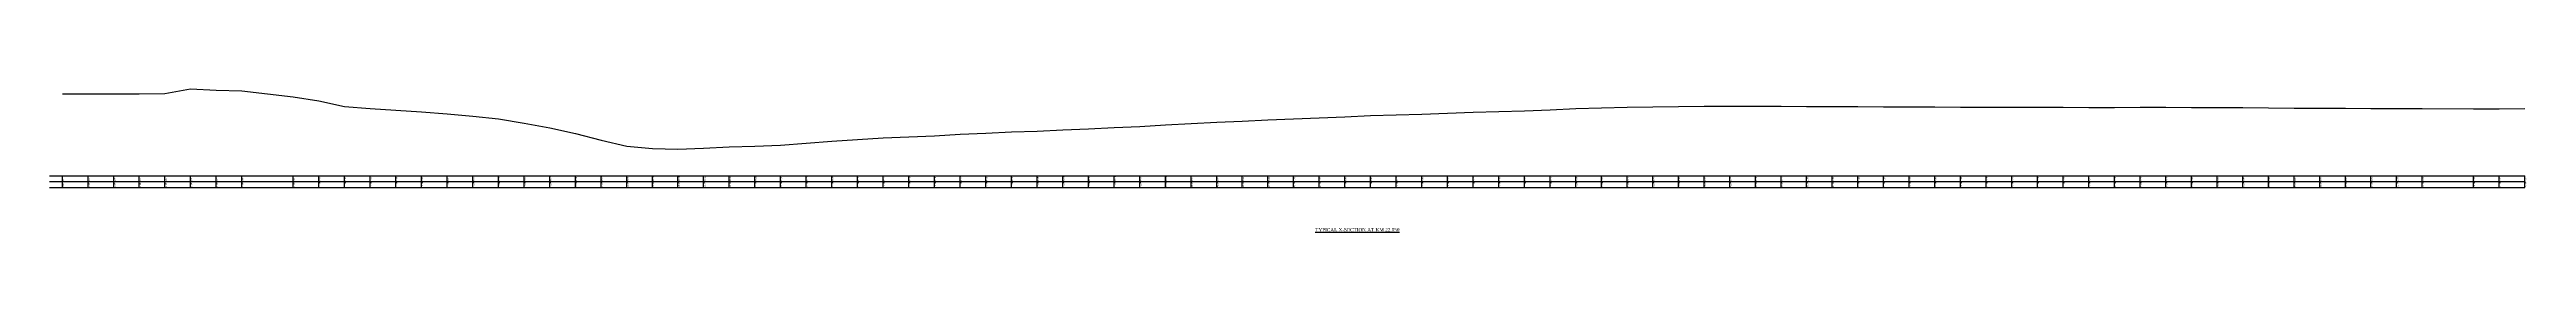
# Model space of a CAD drawing. Header units: metres. Extents: x -148477 to 168932, y -55673 to -2736.
# Drawn here: x -44174 to -43208, y -21665 to -21609 of the extents above; entities that cross this region are included whole.
import ezdxf

# ---------------------------------------------------------------- set-up
doc = ezdxf.new("R2010")
doc.units = ezdxf.units.M
doc.styles.add('liza', font='times.ttf', dxfattribs={"height": 2})
doc.styles.get("Standard").update_dxf_attribs({"font": 'times.ttf'})

msp = doc.modelspace()

# ---------------------------------------------------------------- linework, layer by layer
at = {"color": 6, "linetype": 'Continuous', "lineweight": -3, "ltscale": 0.5}
for p, q in [((-44173.9543, -21642.8764), (-43208.9543, -21642.8764)), ((-44173.9543, -21645.1264), (-43208.9543, -21645.1264)), ((-44173.9543, -21647.3764), (-43208.9543, -21647.3764)), ((-44168.9543, -21647.3764), (-44168.9543, -21642.8764)), ((-44158.9543, -21647.3764), (-44158.9543, -21642.8764)), ((-44148.9543, -21647.3764), (-44148.9543, -21642.8764)), ((-44138.9543, -21647.3764), (-44138.9543, -21642.8764)), ((-44128.9543, -21647.3764), (-44128.9543, -21642.8764)), ((-44118.9543, -21647.3764), (-44118.9543, -21642.8764)), ((-44108.9543, -21647.3764), (-44108.9543, -21642.8764)), ((-44098.9543, -21647.3764), (-44098.9543, -21642.8764)), ((-44078.9543, -21647.3764), (-44078.9543, -21642.8764)), ((-44068.9543, -21647.3764), (-44068.9543, -21642.8764)), ((-44058.9543, -21647.3764), (-44058.9543, -21642.8764)), ((-44048.9543, -21647.3764), (-44048.9543, -21642.8764)), ((-44038.9543, -21647.3764), (-44038.9543, -21642.8764)), ((-44028.9543, -21647.3764), (-44028.9543, -21642.8764)), ((-44018.9543, -21647.3764), (-44018.9543, -21642.8764)), ((-44008.9543, -21647.3764), (-44008.9543, -21642.8764)), ((-43998.9543, -21647.3764), (-43998.9543, -21642.8764)), ((-43988.9543, -21647.3764), (-43988.9543, -21642.8764)), ((-43978.9543, -21647.3764), (-43978.9543, -21642.8764)), ((-43968.9543, -21647.3764), (-43968.9543, -21642.8764)), ((-43958.9543, -21647.3764), (-43958.9543, -21642.8764)), ((-43948.9543, -21647.3764), (-43948.9543, -21642.8764)), ((-43938.9543, -21647.3764), (-43938.9543, -21642.8764)), ((-43928.9543, -21647.3764), (-43928.9543, -21642.8764)), ((-43918.9543, -21647.3764), (-43918.9543, -21642.8764)), ((-43908.9543, -21647.3764), (-43908.9543, -21642.8764)), ((-43898.9543, -21647.3764), (-43898.9543, -21642.8764)), ((-43888.9543, -21647.3764), (-43888.9543, -21642.8764)), ((-43878.9543, -21647.3764), (-43878.9543, -21642.8764)), ((-43868.9543, -21647.3764), (-43868.9543, -21642.8764)), ((-43858.9543, -21647.3764), (-43858.9543, -21642.8764)), ((-43848.9543, -21647.3764), (-43848.9543, -21642.8764)), ((-43838.9543, -21647.3764), (-43838.9543, -21642.8764)), ((-43828.9543, -21647.3764), (-43828.9543, -21642.8764)), ((-43818.9543, -21647.3764), (-43818.9543, -21642.8764)), ((-43808.9543, -21647.3764), (-43808.9543, -21642.8764)), ((-43798.9543, -21647.3764), (-43798.9543, -21642.8764)), ((-43788.9543, -21647.3764), (-43788.9543, -21642.8764)), ((-43778.9543, -21647.3764), (-43778.9543, -21642.8764)), ((-43768.9543, -21647.3764), (-43768.9543, -21642.8764)), ((-43758.9543, -21647.3764), (-43758.9543, -21642.8764)), ((-43748.9543, -21647.3764), (-43748.9543, -21642.8764)), ((-43738.9543, -21647.3764), (-43738.9543, -21642.8764)), ((-43728.9543, -21647.3764), (-43728.9543, -21642.8764)), ((-43718.9543, -21647.3764), (-43718.9543, -21642.8764)), ((-43708.9543, -21647.3764), (-43708.9543, -21642.8764)), ((-43698.9543, -21647.3764), (-43698.9543, -21642.8764)), ((-43688.9543, -21647.3764), (-43688.9543, -21642.8764)), ((-43678.9543, -21647.3764), (-43678.9543, -21642.8764)), ((-43668.9543, -21647.3764), (-43668.9543, -21642.8764)), ((-43658.9543, -21647.3764), (-43658.9543, -21642.8764)), ((-43648.9543, -21647.3764), (-43648.9543, -21642.8764)), ((-43638.9543, -21647.3764), (-43638.9543, -21642.8764)), ((-43628.9543, -21647.3764), (-43628.9543, -21642.8764)), ((-43618.9543, -21647.3764), (-43618.9543, -21642.8764)), ((-43608.9543, -21647.3764), (-43608.9543, -21642.8764)), ((-43598.9543, -21647.3764), (-43598.9543, -21642.8764)), ((-43588.9543, -21647.3764), (-43588.9543, -21642.8764)), ((-43578.9543, -21647.3764), (-43578.9543, -21642.8764)), ((-43568.9543, -21647.3764), (-43568.9543, -21642.8764)), ((-43558.9543, -21647.3764), (-43558.9543, -21642.8764)), ((-43548.9543, -21647.3764), (-43548.9543, -21642.8764)), ((-43538.9543, -21647.3764), (-43538.9543, -21642.8764)), ((-43528.9543, -21647.3764), (-43528.9543, -21642.8764)), ((-43518.9543, -21647.3764), (-43518.9543, -21642.8764)), ((-43508.9543, -21647.3764), (-43508.9543, -21642.8764)), ((-43498.9543, -21647.3764), (-43498.9543, -21642.8764)), ((-43488.9543, -21647.3764), (-43488.9543, -21642.8764)), ((-43478.9543, -21647.3764), (-43478.9543, -21642.8764)), ((-43468.9543, -21647.3764), (-43468.9543, -21642.8764)), ((-43458.9543, -21647.3764), (-43458.9543, -21642.8764)), ((-43448.9543, -21647.3764), (-43448.9543, -21642.8764)), ((-43438.9543, -21647.3764), (-43438.9543, -21642.8764)), ((-43428.9543, -21647.3764), (-43428.9543, -21642.8764)), ((-43418.9543, -21647.3764), (-43418.9543, -21642.8764)), ((-43408.9543, -21647.3764), (-43408.9543, -21642.8764)), ((-43398.9543, -21647.3764), (-43398.9543, -21642.8764)), ((-43388.9543, -21647.3764), (-43388.9543, -21642.8764)), ((-43378.9543, -21647.3764), (-43378.9543, -21642.8764)), ((-43368.9543, -21647.3764), (-43368.9543, -21642.8764)), ((-43358.9543, -21647.3764), (-43358.9543, -21642.8764)), ((-43348.9543, -21647.3764), (-43348.9543, -21642.8764)), ((-43338.9543, -21647.3764), (-43338.9543, -21642.8764)), ((-43328.9543, -21647.3764), (-43328.9543, -21642.8764)), ((-43318.9543, -21647.3764), (-43318.9543, -21642.8764)), ((-43308.9543, -21647.3764), (-43308.9543, -21642.8764)), ((-43298.9543, -21647.3764), (-43298.9543, -21642.8764)), ((-43288.9543, -21647.3764), (-43288.9543, -21642.8764)), ((-43278.9543, -21647.3764), (-43278.9543, -21642.8764)), ((-43268.9543, -21647.3764), (-43268.9543, -21642.8764)), ((-43258.9543, -21647.3764), (-43258.9543, -21642.8764)), ((-43248.9543, -21647.3764), (-43248.9543, -21642.8764)), ((-43228.9543, -21647.3764), (-43228.9543, -21642.8764)), ((-43218.9543, -21647.3764), (-43218.9543, -21642.8764)), ((-43208.9543, -21647.3764), (-43208.9543, -21642.8764))]:
    msp.add_line(p, q, dxfattribs=at)
msp.add_lwpolyline([(-44168.9543, -21610.8064), (-44158.9543, -21610.7664), (-44148.9543, -21610.8164), (-44138.9543, -21610.7664), (-44128.9543, -21610.6664), (-44118.9543, -21608.8764), (-44108.9543, -21609.3564), (-44098.9543, -21609.5764), (-44078.9543, -21611.9464), (-44068.9543, -21613.4764), (-44058.9543, -21615.7364), (-44048.9543, -21616.5264), (-44038.9543, -21617.2164), (-44028.9543, -21617.8564), (-44018.9543, -21618.6864), (-44008.9543, -21619.5364), (-43998.9543, -21620.6064), (-43988.9543, -21622.2264), (-43978.9543, -21624.0464), (-43968.9543, -21626.3364), (-43958.9543, -21628.9264), (-43948.9543, -21631.3064), (-43938.9543, -21632.2264), (-43928.9543, -21632.4864), (-43918.9543, -21632.0664), (-43908.9543, -21631.4664), (-43898.9543, -21631.2064), (-43888.9543, -21630.8364), (-43878.9543, -21630.1064), (-43868.9543, -21629.3164), (-43858.9543, -21628.6364), (-43848.9543, -21628.0564), (-43838.9543, -21627.6664), (-43828.9543, -21627.2364), (-43818.9543, -21626.6164), (-43808.9543, -21626.2264), (-43798.9543, -21625.7164), (-43788.9543, -21625.3364), (-43778.9543, -21624.8864), (-43768.9543, -21624.4364), (-43758.9543, -21623.9864), (-43748.9543, -21623.5164), (-43738.9543, -21622.8964), (-43728.9543, -21622.4464), (-43718.9543, -21621.9464), (-43708.9543, -21621.4364), (-43698.9543, -21620.9164), (-43688.9543, -21620.5564), (-43678.9543, -21620.1464), (-43668.9543, -21619.7464), (-43658.9543, -21619.3364), (-43648.9543, -21618.9964), (-43638.9543, -21618.7364), (-43628.9543, -21618.3964), (-43618.9543, -21617.9964), (-43608.9543, -21617.7464), (-43598.9543, -21617.3964), (-43588.9543, -21617.0264), (-43578.9543, -21616.5164), (-43568.9543, -21616.2364), (-43558.9543, -21616.0264), (-43548.9543, -21615.8264), (-43538.9543, -21615.7164), (-43528.9543, -21615.5664), (-43518.9543, -21615.5764), (-43508.9543, -21615.6164), (-43498.9543, -21615.6464), (-43488.9543, -21615.7364), (-43478.9543, -21615.7664), (-43468.9543, -21615.8164), (-43458.9543, -21615.8464), (-43448.9543, -21615.9064), (-43438.9543, -21615.9364), (-43428.9543, -21615.9664), (-43418.9543, -21616.0164), (-43408.9543, -21616.0364), (-43398.9543, -21616.0664), (-43388.9543, -21616.0764), (-43378.9543, -21616.0864), (-43368.9543, -21616.1164), (-43358.9543, -21616.0664), (-43348.9543, -21616.0564), (-43338.9543, -21616.0964), (-43328.9543, -21616.1364), (-43318.9543, -21616.1764), (-43308.9543, -21616.2164), (-43298.9543, -21616.3464), (-43288.9543, -21616.4064), (-43278.9543, -21616.4464), (-43268.9543, -21616.4864), (-43258.9543, -21616.5364), (-43248.9543, -21616.5764), (-43228.9543, -21616.6664), (-43218.9543, -21616.6964), (-43208.9543, -21616.5864)], dxfattribs=at)

# ---------------------------------------------------------------- texts
at = {"color": 6, "linetype": 'Continuous', "lineweight": -3, "ltscale": 0.5, "char_height": 0.5, "width": 2.15, "attachment_point": 1, "rotation": 90, "style": 'liza'}
for s, insert in [('2.07', (-44168.8543, -21645.0264)), ('0.00', (-44168.8543, -21647.2764)), ('10.00', (-44158.8543, -21647.2764)), ('2.11', (-44158.8543, -21645.0264)), ('2.06', (-44148.8543, -21645.0264)), ('20.00', (-44148.8543, -21647.2764)), ('30.00', (-44138.8543, -21647.2764)), ('2.11', (-44138.8543, -21645.0264)), ('40.00', (-44128.8543, -21647.2764)), ('2.21', (-44128.8543, -21645.0264)), ('4.00', (-44118.8543, -21645.0264)), ('50.00', (-44118.8543, -21647.2764)), ('60.00', (-44108.8543, -21647.2764)), ('3.52', (-44108.8543, -21645.0264)), ('3.30', (-44098.8543, -21645.0264)), ('70.00', (-44098.8543, -21647.2764)), ('0.93', (-44078.8543, -21645.0264)), ('90.00', (-44078.8543, -21647.2764)), ('-0.60', (-44068.8543, -21645.0264)), ('100.00', (-44068.8543, -21647.2764)), ('-2.86', (-44058.8543, -21645.0264)), ('110.00', (-44058.8543, -21647.2764)), ('120.00', (-44048.8543, -21647.2764)), ('-3.65', (-44048.8543, -21645.0264)), ('130.00', (-44038.8543, -21647.2764)), ('-4.34', (-44038.8543, -21645.0264)), ('-4.98', (-44028.8543, -21645.0264)), ('140.00', (-44028.8543, -21647.2764)), ('-5.81', (-44018.8543, -21645.0264)), ('150.00', (-44018.8543, -21647.2764)), ('160.00', (-44008.8543, -21647.2764)), ('-6.66', (-44008.8543, -21645.0264)), ('170.00', (-43998.8543, -21647.2764)), ('-7.73', (-43998.8543, -21645.0264)), ('180.00', (-43988.8543, -21647.2764)), ('-9.35', (-43988.8543, -21645.0264)), ('190.00', (-43978.8543, -21647.2764)), ('-11.17', (-43978.8543, -21645.0264)), ('200.00', (-43968.8543, -21647.2764)), ('-13.46', (-43968.8543, -21645.0264)), ('-16.05', (-43958.8543, -21645.0264)), ('210.00', (-43958.8543, -21647.2764)), ('-18.43', (-43948.8543, -21645.0264)), ('220.00', (-43948.8543, -21647.2764)), ('230.00', (-43938.8543, -21647.2764)), ('-19.35', (-43938.8543, -21645.0264)), ('240.00', (-43928.8543, -21647.2764)), ('-19.61', (-43928.8543, -21645.0264)), ('250.00', (-43918.8543, -21647.2764)), ('-19.19', (-43918.8543, -21645.0264)), ('-18.59', (-43908.8543, -21645.0264)), ('260.00', (-43908.8543, -21647.2764)), ('-18.33', (-43898.8543, -21645.0264)), ('270.00', (-43898.8543, -21647.2764)), ('280.00', (-43888.8543, -21647.2764)), ('-17.96', (-43888.8543, -21645.0264)), ('290.00', (-43878.8543, -21647.2764)), ('-17.23', (-43878.8543, -21645.0264)), ('300.00', (-43868.8543, -21647.2764)), ('-16.44', (-43868.8543, -21645.0264)), ('310.00', (-43858.8543, -21647.2764)), ('-15.76', (-43858.8543, -21645.0264)), ('-15.18', (-43848.8543, -21645.0264)), ('320.00', (-43848.8543, -21647.2764)), ('330.00', (-43838.8543, -21647.2764)), ('-14.79', (-43838.8543, -21645.0264)), ('340.00', (-43828.8543, -21647.2764)), ('-14.36', (-43828.8543, -21645.0264)), ('350.00', (-43818.8543, -21647.2764)), ('-13.74', (-43818.8543, -21645.0264)), ('360.00', (-43808.8543, -21647.2764)), ('-13.35', (-43808.8543, -21645.0264)), ('-12.84', (-43798.8543, -21645.0264)), ('370.00', (-43798.8543, -21647.2764)), ('380.00', (-43788.8543, -21647.2764)), ('-12.46', (-43788.8543, -21645.0264)), ('-12.01', (-43778.8543, -21645.0264)), ('390.00', (-43778.8543, -21647.2764)), ('400.00', (-43768.8543, -21647.2764)), ('-11.56', (-43768.8543, -21645.0264)), ('410.00', (-43758.8543, -21647.2764)), ('-11.11', (-43758.8543, -21645.0264)), ('-10.64', (-43748.8543, -21645.0264)), ('420.00', (-43748.8543, -21647.2764)), ('-10.02', (-43738.8543, -21645.0264)), ('430.00', (-43738.8543, -21647.2764)), ('440.00', (-43728.8543, -21647.2764)), ('-9.57', (-43728.8543, -21645.0264)), ('-9.07', (-43718.8543, -21645.0264)), ('450.00', (-43718.8543, -21647.2764)), ('-8.56', (-43708.8543, -21645.0264)), ('460.00', (-43708.8543, -21647.2764)), ('-8.04', (-43698.8543, -21645.0264)), ('470.00', (-43698.8543, -21647.2764)), ('-7.68', (-43688.8543, -21645.0264)), ('480.00', (-43688.8543, -21647.2764)), ('490.00', (-43678.8543, -21647.2764)), ('-7.27', (-43678.8543, -21645.0264)), ('-6.87', (-43668.8543, -21645.0264)), ('500.00', (-43668.8543, -21647.2764)), ('510.00', (-43658.8543, -21647.2764)), ('-6.46', (-43658.8543, -21645.0264)), ('520.00', (-43648.8543, -21647.2764)), ('-6.12', (-43648.8543, -21645.0264)), ('-5.86', (-43638.8543, -21645.0264)), ('530.00', (-43638.8543, -21647.2764)), ('540.00', (-43628.8543, -21647.2764)), ('-5.52', (-43628.8543, -21645.0264)), ('550.00', (-43618.8543, -21647.2764)), ('-5.12', (-43618.8543, -21645.0264)), ('-4.87', (-43608.8543, -21645.0264)), ('560.00', (-43608.8543, -21647.2764)), ('570.00', (-43598.8543, -21647.2764)), ('-4.52', (-43598.8543, -21645.0264)), ('580.00', (-43588.8543, -21647.2764)), ('-4.15', (-43588.8543, -21645.0264)), ('590.00', (-43578.8543, -21647.2764)), ('-3.64', (-43578.8543, -21645.0264)), ('600.00', (-43568.8543, -21647.2764)), ('-3.36', (-43568.8543, -21645.0264)), ('610.00', (-43558.8543, -21647.2764)), ('-3.15', (-43558.8543, -21645.0264)), ('620.00', (-43548.8543, -21647.2764)), ('-2.95', (-43548.8543, -21645.0264)), ('-2.84', (-43538.8543, -21645.0264)), ('630.00', (-43538.8543, -21647.2764)), ('640.00', (-43528.8543, -21647.2764)), ('-2.69', (-43528.8543, -21645.0264)), ('-2.70', (-43518.8543, -21645.0264)), ('650.00', (-43518.8543, -21647.2764)), ('660.00', (-43508.8543, -21647.2764)), ('-2.74', (-43508.8543, -21645.0264)), ('670.00', (-43498.8543, -21647.2764)), ('-2.77', (-43498.8543, -21645.0264)), ('-2.86', (-43488.8543, -21645.0264)), ('680.00', (-43488.8543, -21647.2764)), ('-2.89', (-43478.8543, -21645.0264)), ('690.00', (-43478.8543, -21647.2764)), ('700.00', (-43468.8543, -21647.2764)), ('-2.94', (-43468.8543, -21645.0264)), ('710.00', (-43458.8543, -21647.2764)), ('-2.97', (-43458.8543, -21645.0264)), ('-3.03', (-43448.8543, -21645.0264)), ('720.00', (-43448.8543, -21647.2764)), ('-3.06', (-43438.8543, -21645.0264)), ('730.00', (-43438.8543, -21647.2764)), ('-3.09', (-43428.8543, -21645.0264)), ('740.00', (-43428.8543, -21647.2764)), ('750.00', (-43418.8543, -21647.2764)), ('-3.14', (-43418.8543, -21645.0264)), ('760.00', (-43408.8543, -21647.2764)), ('-3.16', (-43408.8543, -21645.0264)), ('770.00', (-43398.8543, -21647.2764)), ('-3.19', (-43398.8543, -21645.0264)), ('-3.20', (-43388.8543, -21645.0264)), ('780.00', (-43388.8543, -21647.2764)), ('790.00', (-43378.8543, -21647.2764)), ('-3.21', (-43378.8543, -21645.0264)), ('800.00', (-43368.8543, -21647.2764)), ('-3.24', (-43368.8543, -21645.0264)), ('810.00', (-43358.8543, -21647.2764)), ('-3.19', (-43358.8543, -21645.0264)), ('-3.18', (-43348.8543, -21645.0264)), ('820.00', (-43348.8543, -21647.2764)), ('830.00', (-43338.8543, -21647.2764)), ('-3.22', (-43338.8543, -21645.0264)), ('840.00', (-43328.8543, -21647.2764)), ('-3.26', (-43328.8543, -21645.0264)), ('-3.30', (-43318.8543, -21645.0264)), ('850.00', (-43318.8543, -21647.2764)), ('860.00', (-43308.8543, -21647.2764)), ('-3.34', (-43308.8543, -21645.0264)), ('870.00', (-43298.8543, -21647.2764)), ('-3.47', (-43298.8543, -21645.0264)), ('880.00', (-43288.8543, -21647.2764)), ('-3.53', (-43288.8543, -21645.0264)), ('890.00', (-43278.8543, -21647.2764)), ('-3.57', (-43278.8543, -21645.0264)), ('900.00', (-43268.8543, -21647.2764)), ('-3.61', (-43268.8543, -21645.0264)), ('910.00', (-43258.8543, -21647.2764)), ('-3.66', (-43258.8543, -21645.0264)), ('-3.70', (-43248.8543, -21645.0264)), ('920.00', (-43248.8543, -21647.2764)), ('940.00', (-43228.8543, -21647.2764)), ('-3.79', (-43228.8543, -21645.0264)), ('-3.82', (-43218.8543, -21645.0264)), ('950.00', (-43218.8543, -21647.2764)), ('960.00', (-43208.8543, -21647.2764)), ('-3.71', (-43208.8543, -21645.0264))]:
    msp.add_mtext(s, dxfattribs=dict(at, insert=insert))
at = {"color": 0, "linetype": 'ByBlock', "lineweight": 30, "insert": (-43680.4981, -21663.2751), "char_height": 1.326841, "width": 81.781813, "attachment_point": 1}
msp.add_mtext('{\\LTYPICAL X-SECTION AT KM 22.050}', dxfattribs=at)

doc.saveas('drawing.dxf')
